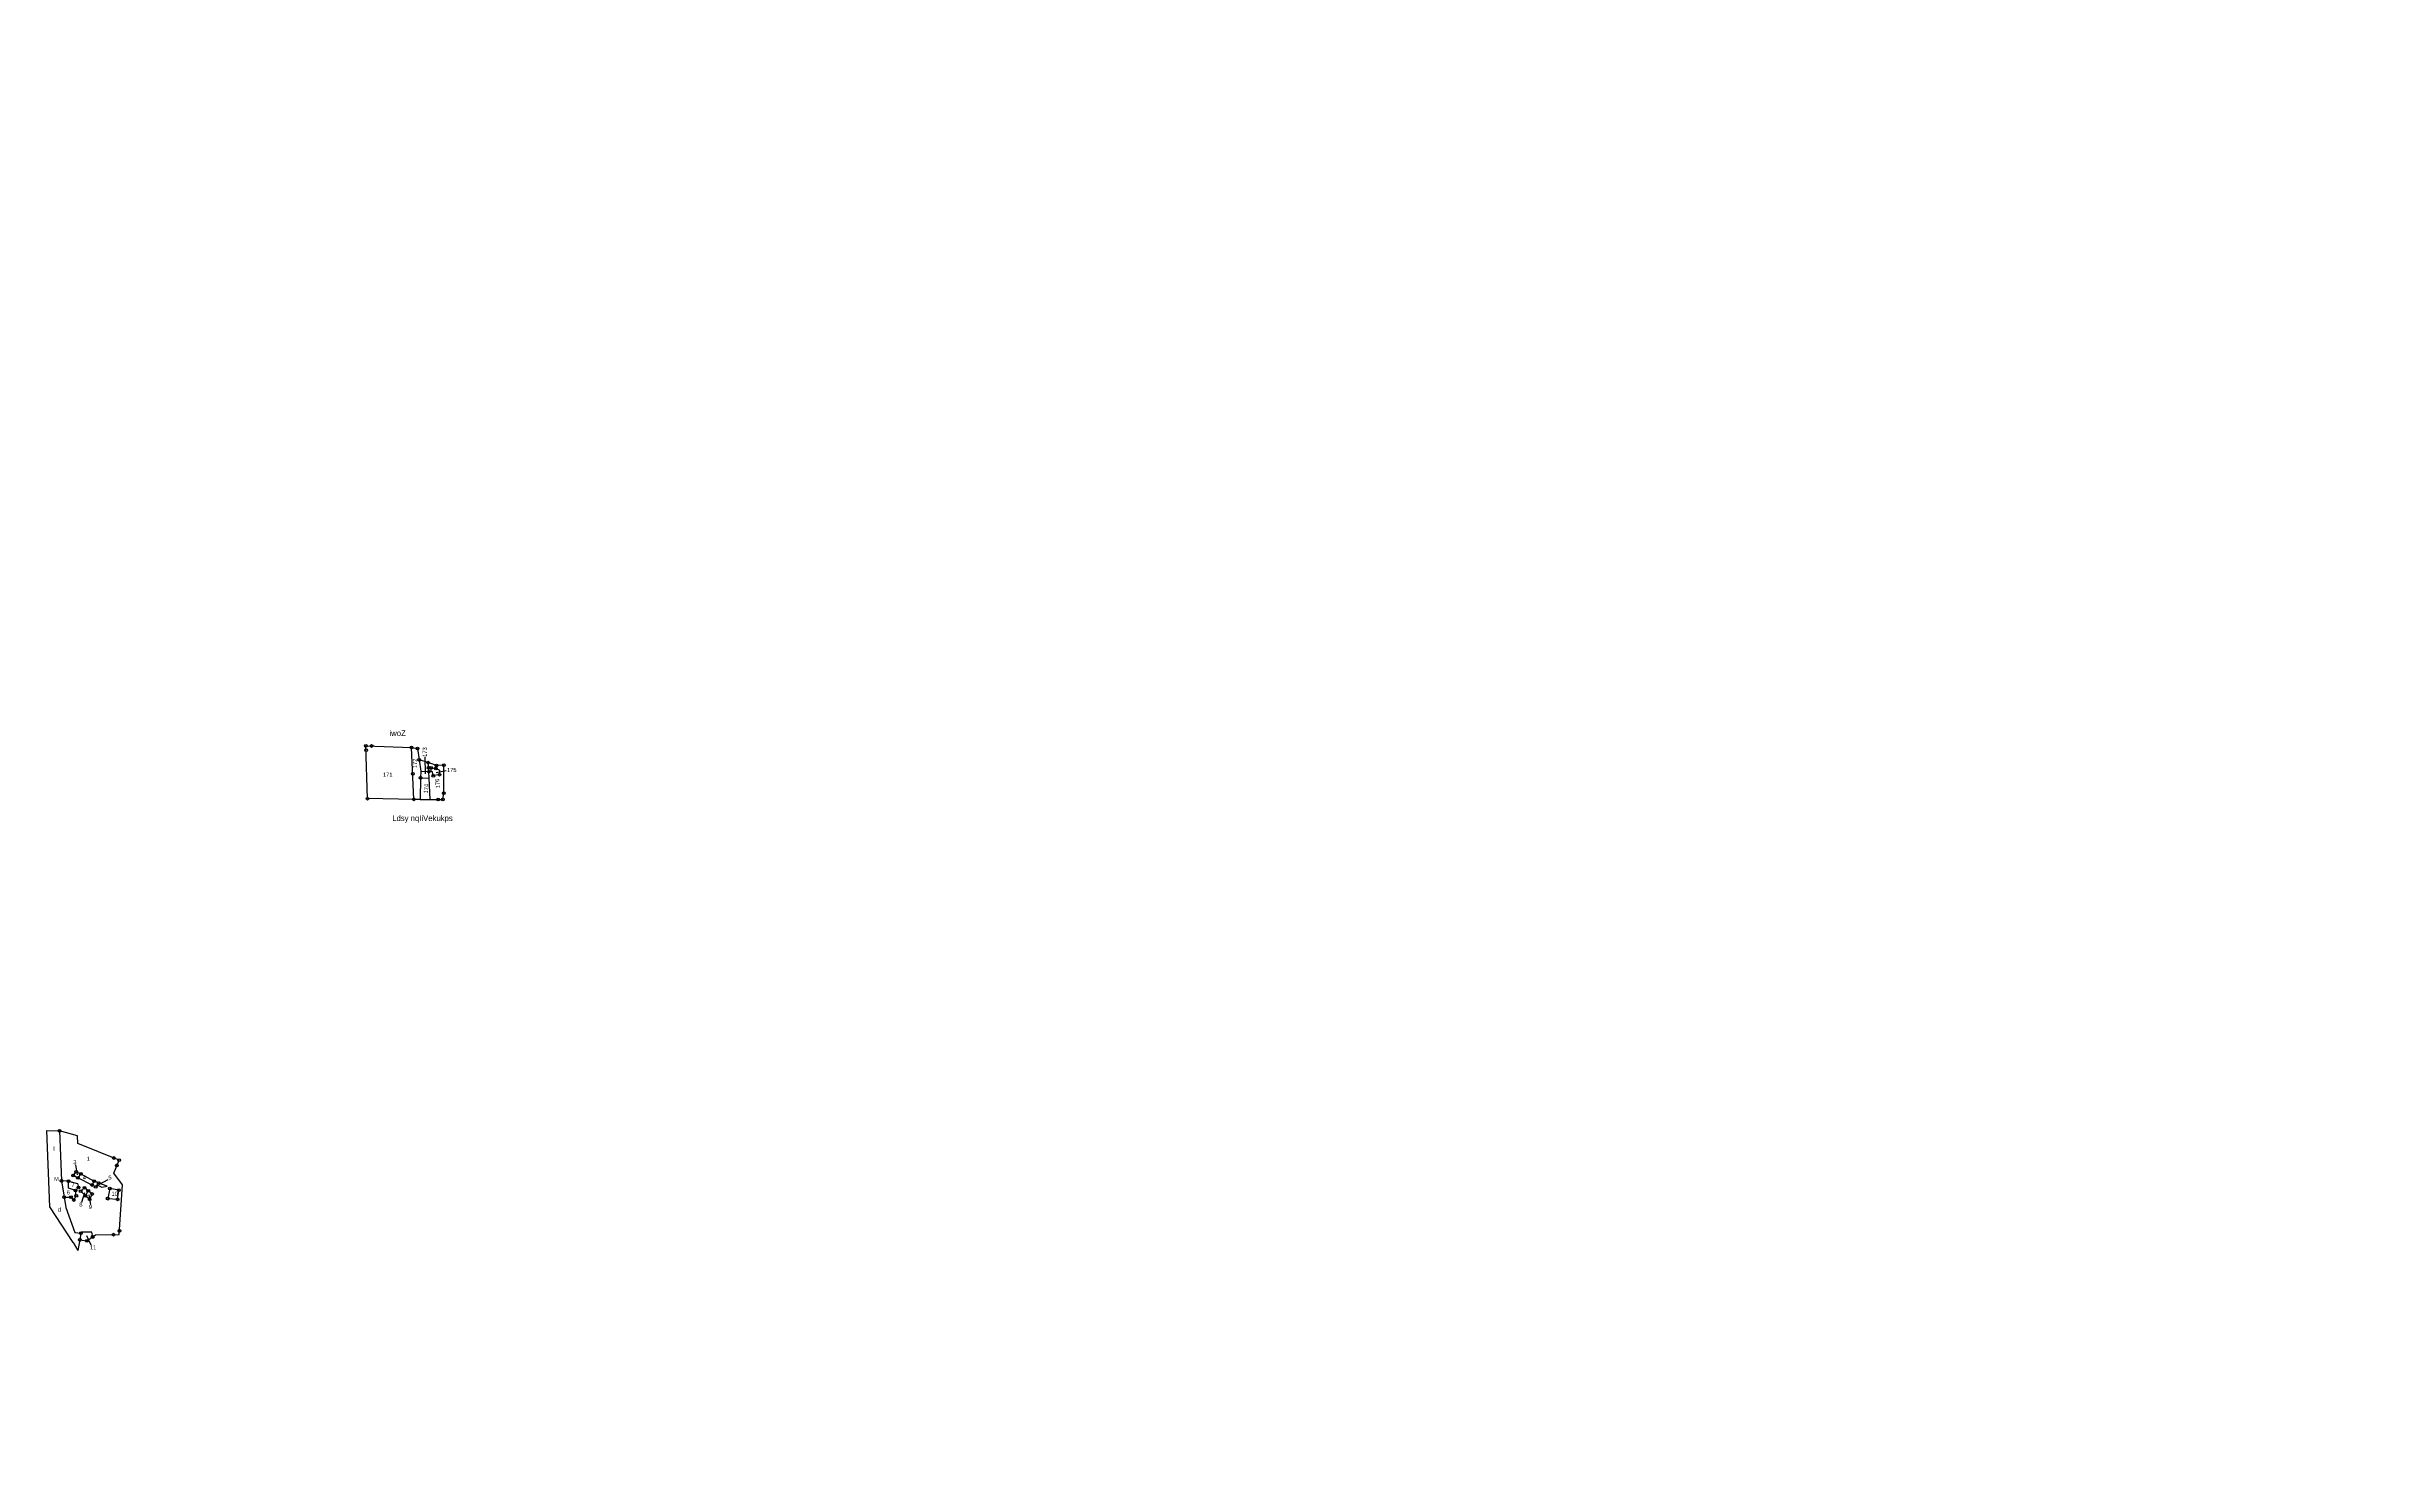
# Model space of a CAD drawing. Header units: metres. Extents: x -219 to 311408, y 87 to 1936973.
# Drawn here: x -219 to 794, y 87 to 702 of the extents above.
import ezdxf

# ---------------------------------------------------------------- set-up
doc = ezdxf.new("R2010")
doc.units = ezdxf.units.M
doc.header["$LTSCALE"] = 0.3
doc.header["$MEASUREMENT"] = 0
doc.header["$PDMODE"] = 1
doc.layers.get('0').update_dxf_attribs({"linetype": 'CONTINUOUS'})
for name, color, linetype in [('OFF', 1, 'CONTINUOUS'), ('POLY_PARCEL', 6, 'CONTINUOUS'), ('POLY_ROAD', 30, 'CONTINUOUS'), ('SYM_ARROW', 1, 'CONTINUOUS'), ('SYM_STONE', 1, 'CONTINUOUS'), ('TEXT_MAPIN', 7, 'CONTINUOUS'), ('TEXT_MAPOUT', 7, 'CONTINUOUS'), ('TEXT_PARCEL', 7, 'CONTINUOUS')]:
    doc.layers.add(name, color=color, linetype=linetype)
doc.styles.add('TEXT_MAP', font='')
doc.styles.get('TEXT_MAP').set_extended_font_data('Kruti Dev 050')
doc.dimstyles.get("Standard").update_dxf_attribs({"dimtxt": 0.18, "dimasz": 0.18, "dimexe": 0.18, "dimexo": 0.0625, "dimgap": 0.09, "dimtad": 0, "dimtih": 1, "dimtoh": 1, "dimdec": 4, "dimzin": 0, "dimdsep": 46, "dimtxsty": 'Standard', "dimcen": 0.09, "dimadec": 0, "dimazin": 0, "dimtfac": 1, "dimtdec": 4, "dimtofl": 0, "dimtmove": 0, "dimatfit": 3, "dimfxl": 0, "dimtolj": 1, "dimtzin": 0, "dimarcsym": 0})

# ---------------------------------------------------------------- blocks, each defined once
blk = doc.blocks.new('STONE')
blk.add_circle((0, 0), 0.851)
blk = doc.blocks.new('TEXTARROW')
blk.add_leader([(0, 0), (8.7, 0)], dimstyle='Standard', override={"dimtxt": 2.5, "dimasz": 2.5, "dimexe": 1.25, "dimexo": 0.625, "dimgap": 0.625, "dimtad": 1, "dimtih": 0, "dimtoh": 0, "dimzin": 8, "dimcen": 2.5, "dimtofl": 1})
blk = doc.blocks.new('5')
at = {"layer": 'POLY_PARCEL'}
for points in [[(-80.2, 376.1), (-80.9, 399), (-61.2, 398.2)], [(-60.1, 375.8), (-61.2, 398.2)], [(-61.2, 398.2), (-58.5, 397.8), (-57.8, 392.9)], [(-53.9, 391.7), (-57.8, 392.9)], [(-57.8, 392.9), (-57.1, 388)], [(-57.2, 385.1), (-57.4, 375.8)], [(-57.1, 388), (-57.2, 385.1)], [(-57.2, 385.1), (-53.5, 385)], [(-57.1, 388), (-53.6, 387.8)], [(-53.7, 389.5), (-53.9, 391.7)], [(-50.3, 390.5), (-53.9, 391.7)], [(-53.7, 389.5), (-52.6, 389.4)], [(-53.6, 387.8), (-53.7, 389.5)], [(-53.5, 385), (-53.6, 387.8)], [(-53, 375.8), (-53.5, 385)], [(-53, 375.8), (-47.6, 375.7), (-47.1, 378.5), (-47.2, 390.6), (-50.3, 390.5)], [(-50.6, 389.2), (-49, 388.5), (-49, 386.5), (-51.7, 386), (-52, 387.7), (-52.6, 387.7), (-52.6, 389.4)], [(-52.6, 389.4), (-50.6, 389.2)], [(-50.6, 389.2), (-50.3, 390.5)], [(-60.1, 375.8), (-80.2, 376.1)], [(-57.4, 375.8), (-60.1, 375.8)], [(-57.4, 375.8), (-53, 375.8)]]:
    blk.add_lwpolyline(points, dxfattribs=at)
at = {"layer": 'SYM_ARROW'}
for p, xscale, yscale, zscale, rotation in [((-55.4, 394.2), 0.8514448712787752, 0.8514448712787752, 0.8514448712787752, 271.1576039135763), ((-46.2, 388.1), 0.5, 0.5, 0.5, 189.892367860913)]:
    blk.add_blockref('TEXTARROW', p, dxfattribs=dict(at, xscale=xscale, yscale=yscale, zscale=zscale, rotation=rotation))
at = {"layer": 'SYM_STONE', "xscale": 0.7, "yscale": 0.7, "zscale": 0.7}
for p in [(-80.9, 399), (-80.8, 397.1), (-78.4, 398.9), (-61.2, 398.2), (-58.5, 397.8), (-60.6, 386.9), (-57.8, 392.9), (-57.2, 385.1), (-53.9, 391.7), (-53.7, 389.5), (-53.6, 387.8), (-52.6, 389.4), (-51.7, 386), (-50.6, 389.2), (-50.3, 390.5), (-49, 386.5), (-47.2, 390.6), (-80.2, 376.1), (-60.1, 375.8), (-49.6, 375.7), (-47.6, 375.7), (-47.1, 378.5)]:
    blk.add_blockref('STONE', p, dxfattribs=at)
at = {"layer": 'TEXT_MAPOUT', "style": 'TEXT_MAP'}
for s, p in [('iwoZ', (-70.7, 403.2)), ('Ldsy nqIiVekukps', (-69.5, 366.4))]:
    blk.add_text(s, height=2.5, dxfattribs=at).set_placement(p)
at = {"layer": 'TEXT_PARCEL', "style": 'TEXT_MAP'}
for s, rotation, p in [('173', 90, (-54.5, 394.2)), ('172', 90, (-58.7, 389.3)), ('174', 86.421, (-54.1, 378.3)), ('176', 95.7144, (-48.8, 380.7))]:
    blk.add_text(s, height=1.8, rotation=rotation, dxfattribs=at).set_placement(p)
for s, p in [('171', (-73.5, 385.6)), ('175', (-45.8, 387.6))]:
    blk.add_text(s, height=1.8, dxfattribs=at).set_placement(p)
blk = doc.blocks.new('6')
at = {"layer": 'OFF'}
for points in [[(41.5, 310.1), (47, 310)], [(52.9, 261.6), (54.9, 258.2)]]:
    blk.add_lwpolyline(points, dxfattribs=at)
at = {"layer": 'POLY_PARCEL'}
for points in [[(61.4, 264), (62.6, 264.9), (72.9, 265.1), (74.3, 286.6), (70.5, 291.6), (72.9, 297.3), (55, 304.5), (54.8, 307.8), (47, 310)], [(50.9, 288.2), (47.9, 288.3)], [(49, 281.2), (52, 281.2), (53.2, 280), (54.3, 281.8), (54, 284.1)], [(50.9, 288.2), (54.8, 287.1), (55.3, 285.4), (54, 284.1)], [(54, 284.1), (50.9, 285.2), (50.9, 288.2)], [(55, 289.6), (52.9, 290.6), (54.2, 292.2), (56.3, 291.3)], [(56.3, 291.3), (55, 289.6)], [(61.1, 286.5), (55, 289.6)], [(59.5, 284), (57.9, 285.3), (56.2, 283.8)], [(56.2, 283.8), (58.3, 281.8)], [(56.3, 291.3), (62, 288.2)], [(58.3, 281.8), (59.5, 284)], [(58.3, 281.8), (60.1, 280.3), (61.2, 282.6), (59.5, 284)], [(62, 288.2), (61.1, 286.5)], [(63.4, 286.6), (62.7, 285.7), (61.1, 286.5)], [(62, 288.2), (64.2, 287.7)], [(63.4, 286.6), (65.3, 285.6), (67.6, 286), (64, 287.3)], [(64, 287.3), (63.4, 286.6)], [(64.2, 287.7), (64, 287.3)], [(68.8, 285), (67.9, 280.6), (72.2, 280.3), (72.7, 284.3), (68.8, 285)], [(55.8, 262.7), (58.9, 262.3), (61.4, 264)], [(61.4, 264), (61, 266.1), (56.5, 266.1), (56.3, 265.6)]]:
    blk.add_lwpolyline(points, dxfattribs=at)
at = {"layer": 'POLY_ROAD'}
for points in [[(52.9, 261.6), (42.8, 277), (41.5, 310.1)], [(47, 310), (47.9, 288.3)], [(47.9, 288.3), (49, 281.2)], [(49, 281.2), (49.7, 276.7), (53.6, 266), (56.3, 265.6)], [(56.3, 265.6), (55.8, 262.7)], [(55.8, 262.7), (54.9, 258.2)]]:
    blk.add_lwpolyline(points, dxfattribs=at)
at = {"layer": 'SYM_ARROW', "xscale": 0.5, "yscale": 0.5, "zscale": 0.5}
for p, rotation in [((54, 295.2), 279.4693661054827), ((68, 288.8), 209.0361179715846), ((56.7, 279.1), 73.28862704733432), ((60.6, 278), 99.76333093451467), ((60.7, 260.5), 113.9786083736843)]:
    blk.add_blockref('TEXTARROW', p, dxfattribs=dict(at, rotation=rotation))
at = {"layer": 'SYM_STONE', "xscale": 0.7, "yscale": 0.7, "zscale": 0.7}
for p in [(47, 310), (70.6, 298.2), (71.9, 295), (72.9, 297.3), (47.9, 288.3), (50.9, 288.2), (52.9, 290.6), (54, 284.1), (54.2, 292.2), (55, 289.6), (55.3, 285.4), (56.2, 283.8), (56.3, 291.3), (57.9, 285.3), (59.5, 284), (61.1, 286.5), (62, 288.2), (62.7, 285.7), (64, 287.3), (68.8, 285), (72.7, 284.3), (49, 281.2), (52, 281.2), (53.2, 280), (54.3, 281.8), (58.3, 281.8), (60.1, 280.3), (61.2, 282.6), (67.9, 280.6), (72.2, 280.3), (55.8, 262.7), (56.3, 265.6), (61.4, 264), (70.4, 265), (73, 266.6), (58.9, 262.3)]:
    blk.add_blockref('STONE', p, dxfattribs=at)
at = {"layer": 'TEXT_MAPIN', "style": 'TEXT_MAP'}
for s, p in [('l', (44.4, 301.3)), ('M', (44.7, 288.2)), ('d', (46.3, 275))]:
    blk.add_text(s, height=1.8, dxfattribs=at).set_placement(p)
at = {"layer": 'TEXT_PARCEL', "style": 'TEXT_MAP'}
for s, p in [('3', (53, 295.5)), ('1', (58.8, 297)), ('6', (50.2, 282.4)), ('7', (52.2, 285.7)), ('4', (57.1, 288.9)), ('5', (68.2, 288.9)), ('10', (69.5, 281.8)), ('8', (55.6, 277.1)), ('9', (59.7, 276.1)), ('11', (60.2, 258.6))]:
    blk.add_text(s, height=1.8, dxfattribs=at).set_placement(p)

msp = doc.modelspace()

# ---------------------------------------------------------------- linework, layer by layer
at = {"layer": 'POLY_PARCEL'}
for p in [(263.2, 701.7), (373.1, 700.8), (222.6, 690), (224.8, 691.4), (306.7, 690.3), (217.9, 687.8), (234.3, 685.8), (275.3, 681.3), (275.7, 680.8), (311, 686.4), (312.7, 684.7), (317.7, 681.2), (379.2, 686), (220.7, 668.8), (254.9, 674.4), (322.2, 677.3), (243.3, 663.4), (209.7, 649.6), (210.5, 650.1), (234.2, 652.3), (249.2, 648.5), (250.2, 650.3), (361.5, 648.5), (402.5, 656.5), (214.2, 643.8), (217.5, 641), (226.2, 628.3), (218.3, 621.4), (226.8, 620), (227, 621), (409.3, 625.6), (225.9, 612.9), (373.1, 615.6), (368.6, 580), (470.5, 585.2), (395.2, 571), (435.1, 554), (353.4, 546.2), (513.4, 543), (382.4, 512.6), (141.8, 488.4), (466.6, 492.1), (202.6, 466.7), (172.9, 459.4), (193.2, 456.4), (198.8, 457.6), (480.1, 460.6), (593.7, 456.8), (171.9, 446.8), (198, 449.5), (208, 448.2), (208.5, 453.9), (221.5, 449.4), (376.5, 446.7), (149.6, 437.2), (173, 435.8), (197.1, 437.1), (197.4, 440.9), (209.8, 435.9), (154.2, 430), (198.2, 430.7), (266.2, 427.6), (319, 427.4), (365, 435.3), (522.7, 428.4), (625.8, 426.2), (166.6, 415.6), (191.5, 424.1), (385.6, 416.1), (398.7, 419.8), (177.3, 415), (187, 414.6), (194.2, 410.7), (197.9, 414.5), (207.4, 406.7), (260.1, 410.5), (458.1, 407.7), (167.5, 397.4), (182.9, 397.3), (197.1, 400.5), (286.6, 400.2), (569.4, 398.6), (186.2, 390.4), (193.2, 393.4), (194.1, 390), (196.2, 392.7), (198.2, 394.4), (199.5, 390.3), (242.4, 391.9), (245.2, 388.3), (246.1, 390.2), (379.1, 391), (424.9, 386.6), (649.3, 393), (62.3, 375), (77.3, 377.9), (80.9, 378), (82.4, 375.2), (155.8, 378), (171.2, 374.9), (185.4, 376.3), (196.4, 379.8), (209, 377.7), (235.4, 382.3), (238.3, 379.2), (276, 376.2), (393.3, 377.7), (468.8, 379.5), (698.3, 378.2), (74, 374.6), (77.6, 374), (77.7, 367.9), (82.6, 370.7), (155.5, 372.9), (156.7, 368.4), (184.8, 372.2), (186, 365), (191.3, 369.8), (197, 368.1), (199, 369.7), (222, 371.3), (153.8, 357.1), (157.3, 361.2), (178.1, 362.3), (181.9, 364.2), (197.2, 354.6), (208.3, 360.8), (232.4, 354.8), (295.8, 355.3), (336.4, 361.5), (420.1, 361.7), (472.1, 359.5), (158.6, 350.1), (170.5, 347.5), (190.4, 346.2), (210.6, 349.3), (311.8, 345.7), (317.8, 349.7), (332.4, 345.9), (343.3, 352.3), (366.3, 352.7), (744.6, 350), (199.8, 338.4), (227.1, 338.2), (320.6, 344.2), (357.9, 342.1), (414.1, 339.7), (580.3, 341.7), (172.3, 332.4), (197.1, 326.2), (198.1, 330.3), (200.6, 328.1), (222.1, 334.1), (240.6, 334.1), (247.6, 331.5), (256.4, 327.6), (263.7, 330.7), (395.2, 332.4), (521.3, 325.4), (632.1, 330.2), (171.5, 316.7), (188.8, 320.5), (200.4, 319.8), (234.9, 317.2), (262.5, 323.3), (500.7, 305.6), (564.7, 306.9), (588.1, 312.5), (170.2, 300.9), (197.8, 301.6), (198.9, 297.8), (211.6, 298.9), (249.3, 302.7), (45.5, 284.3), (51.2, 284.2), (53, 286.2), (54.6, 290.9), (57.8, 283.6), (58.5, 288.9), (62.5, 286.9), (64.9, 286.5), (69.2, 287.1), (124.8, 287.1), (138.8, 289.3), (230.5, 292.6), (685.6, 288.1), (59.8, 282.2), (70.4, 282.6), (168.5, 283.5), (238.6, 274), (560.7, 282.7), (562.7, 279.5), (58.7, 264.2), (164.4, 264.8), (197.3, 269.6), (212.5, 272.8), (230.8, 266.9), (609.8, 272.1), (192.5, 256), (194.5, 257), (159.7, 249.5), (217.6, 252.2), (160.2, 234.7), (189.5, 237.5), (195.2, 238.3), (213.9, 236.4), (622.2, 239.9), (714.4, 234.7), (132, 228.3), (154.3, 223.9), (188.6, 224), (188.8, 231.8), (671.5, 226.1), (754.8, 226.6), (187.8, 214.9), (134.2, 208), (160.1, 209.1), (189, 206.3), (200.9, 207.4), (651, 209.6), (163.4, 197.1), (183.2, 195.5), (653.6, 199.2), (658.1, 201.7), (131.5, 188.4), (137.5, 187.3), (154.9, 185.6), (184, 191.5), (187.3, 190.7), (190.2, 189.8), (691.6, 187.4), (769.9, 187.3), (178.8, 178.3), (182.6, 172.3), (199.2, 181.9), (151.5, 164.7), (178, 168.9), (135.6, 159), (197.9, 155.1), (142.4, 151.2), (149, 151.7), (162.6, 151.4), (163.3, 143.3), (676.4, 145.2), (725.7, 147.6), (756.2, 147.1), (788, 145.6), (155.9, 137.4), (166.7, 138.7), (167.2, 134.6), (183.5, 139.6), (197.6, 139.4), (710.6, 140.6), (151.9, 126.6), (160.7, 123), (180.2, 124.7), (146.5, 115.1), (190.4, 114.8), (781.9, 111.8), (793.5, 119.1), (136.7, 108.8), (163.7, 97.2), (154.1, 87.8), (175, 87.4)]:
    msp.add_point(p, dxfattribs=at)

# ---------------------------------------------------------------- block references
for name, p in [('5', (0, 0)), ('6', (-260.6, -77.7))]:
    msp.add_blockref(name, p)

doc.saveas('drawing.dxf')
